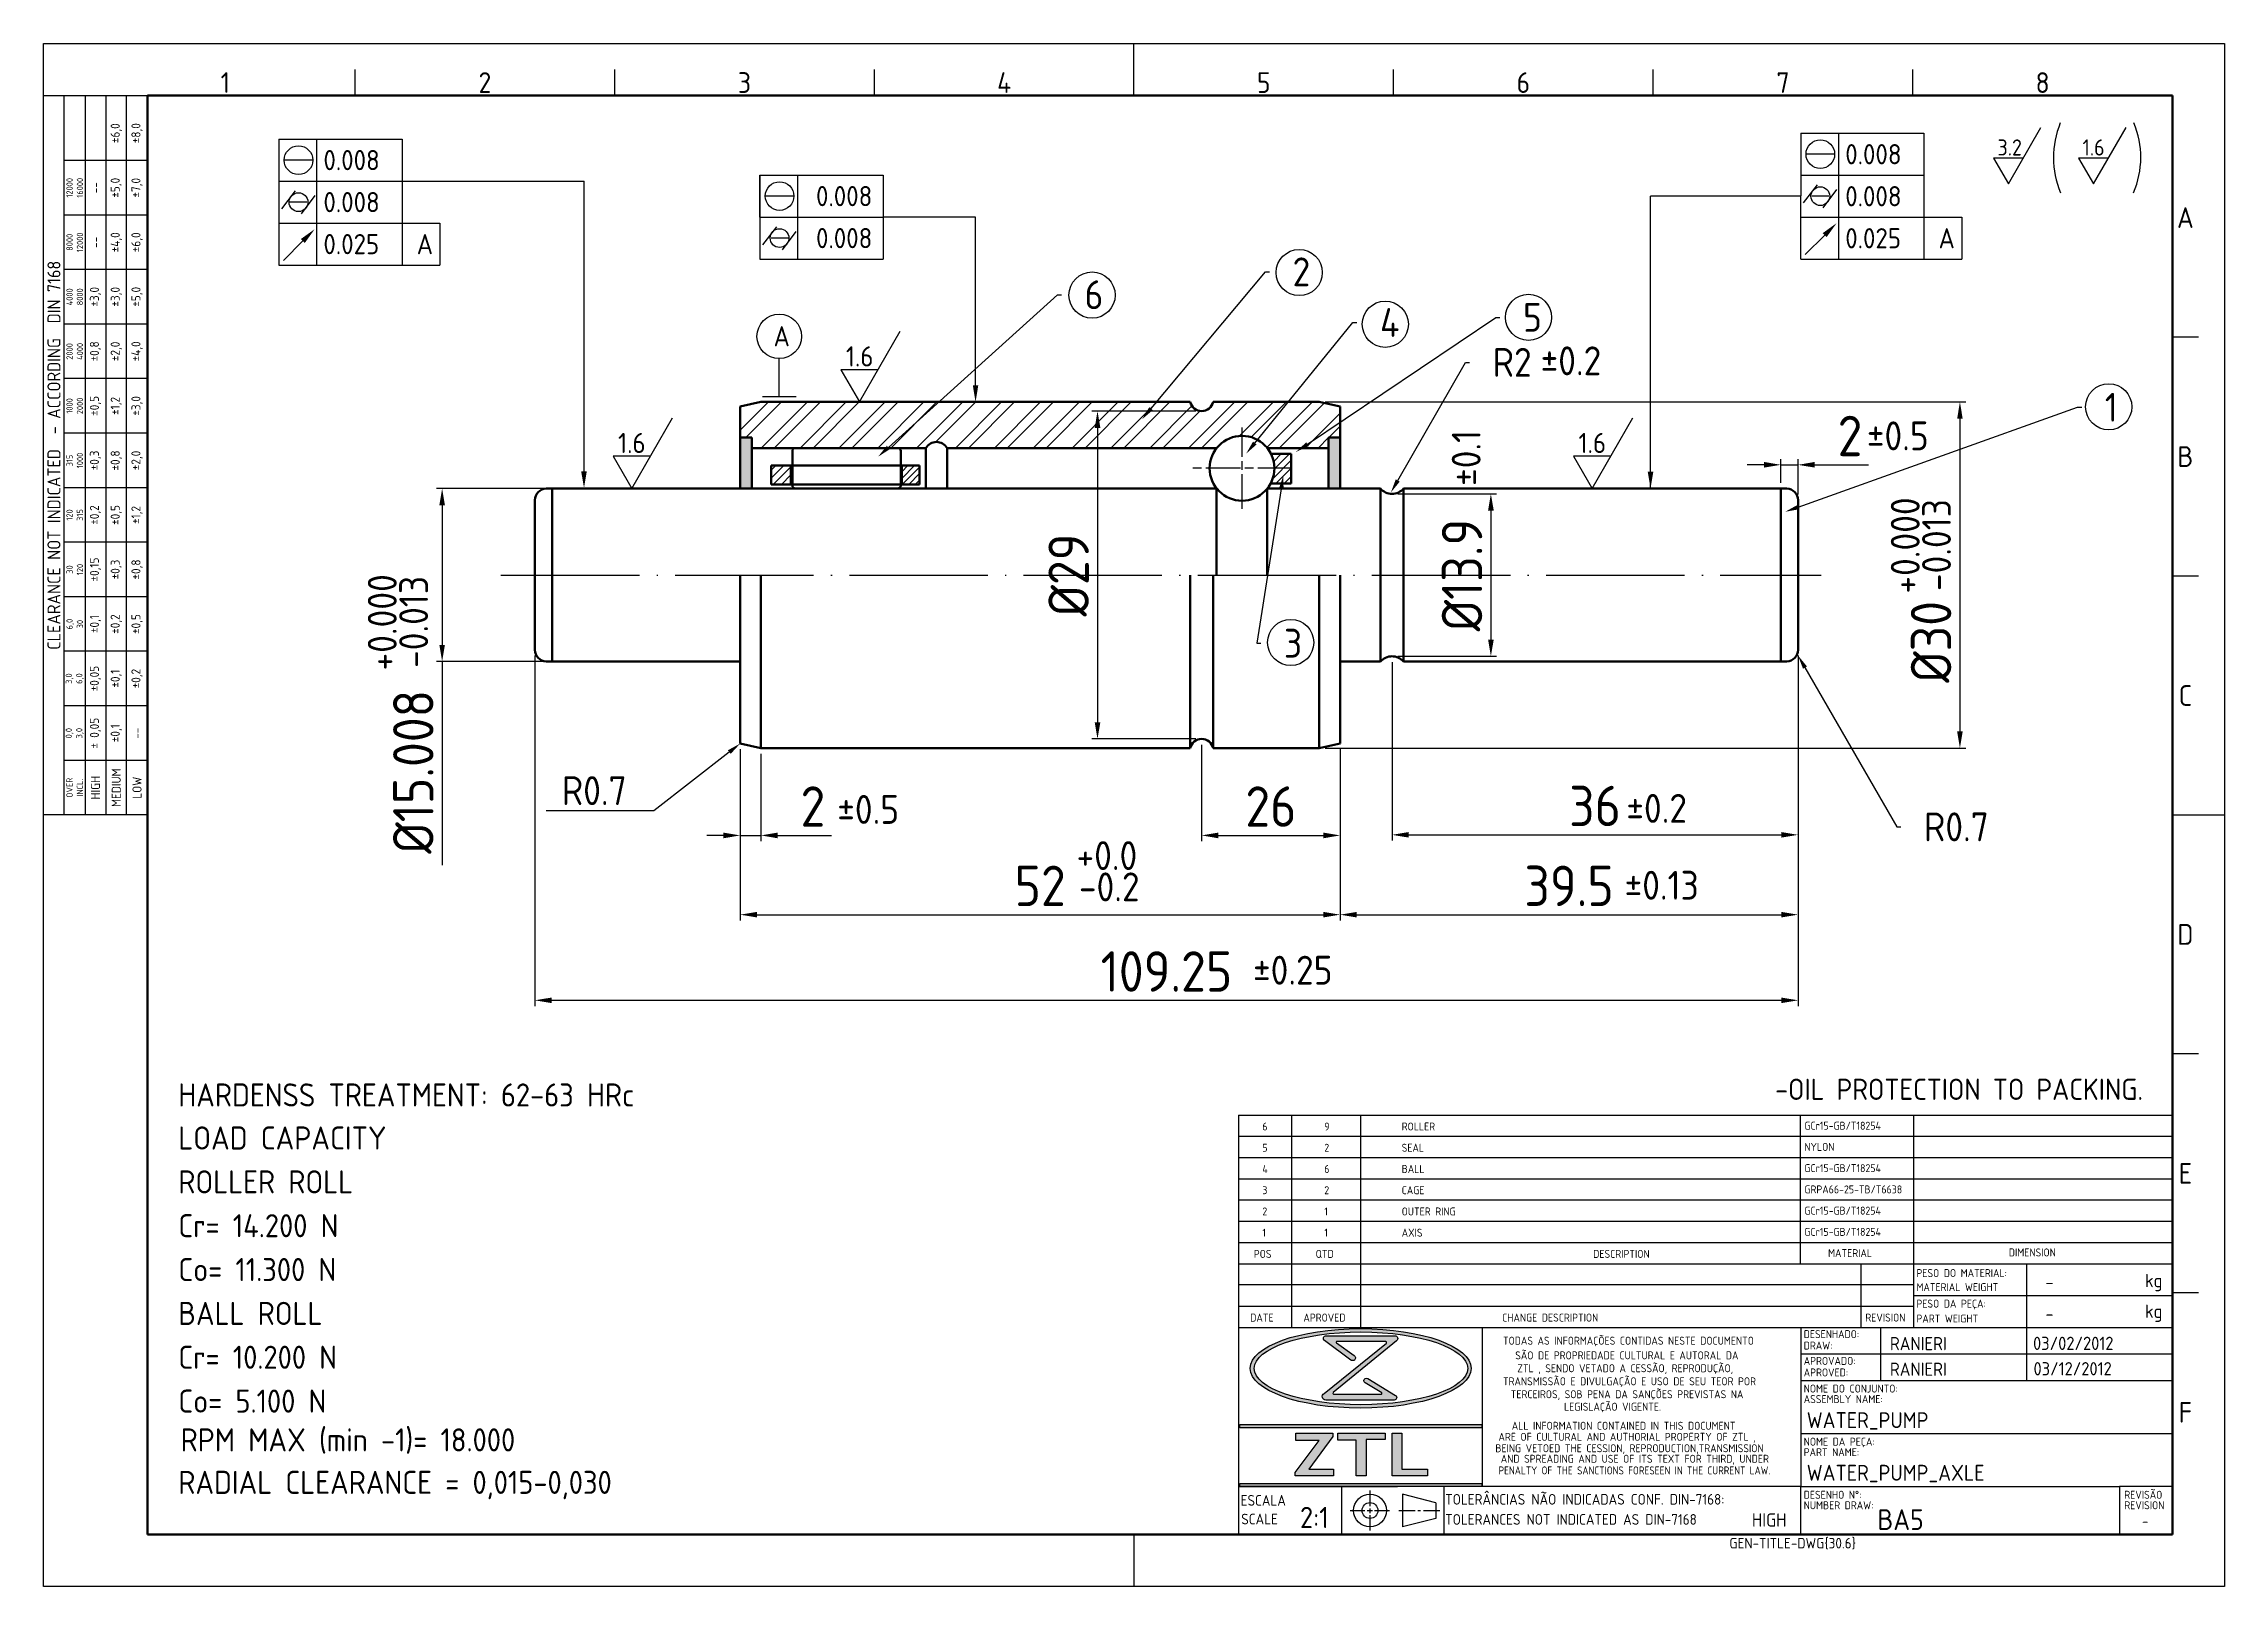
# Model space of a CAD drawing. Extents: x 8 to 197, y 6 to 139.
import ezdxf
from ezdxf import colors
from ezdxf.entities.mleader import LeaderData, LeaderLine
from ezdxf.enums import TextEntityAlignment as Align
from ezdxf.math import Vec2, Vec3

# ---------------------------------------------------------------- set-up
doc = ezdxf.new("R2010")
doc.units = 0
doc.header["$LTSCALE"] = 0.5
doc.linetypes.add('ACAD_ISO04W100', pattern=[30, 24, -3, 0, -3])
doc.linetypes.add('AM_ISO08W050x2', pattern=[9, 6, -0.75, 1.5, -0.75])
doc.layers.get('0').update_dxf_attribs({"linetype": 'CONTINUOUS'})
doc.layers.get('Defpoints').update_dxf_attribs({"linetype": 'CONTINUOUS'})
for name, color, linetype, lineweight in [('AM_0', 7, 'CONTINUOUS', 50), ('AM_5', 3, 'CONTINUOUS', 25), ('AM_6', 2, 'CONTINUOUS', 35), ('AM_7', 4, 'ACAD_ISO04W100', 25), ('AM_8', 1, 'CONTINUOUS', 25), ('AM_BOR', 7, 'CONTINUOUS', 50)]:
    doc.layers.add(name, color=color, linetype=linetype, lineweight=lineweight)
doc.styles.add('ACISOTS', font='isocp.shx', dxfattribs={"height": 1})
doc.styles.get("Standard").update_dxf_attribs({"font": 'ISOCP.SHX'})
doc.dimstyles.new('AM_ISO', dxfattribs={"dimtxt": 3.5, "dimasz": 2.5, "dimexe": 1, "dimexo": 1, "dimgap": 1.5, "dimtad": 1, "dimdsep": 46, "dimtxsty": 'Standard', "dimcen": 0, "dimclrd": 256, "dimclre": 256, "dimclrt": 2, "dimadec": 0, "dimazin": 2, "dimtp": 0.1, "dimtm": 0.1, "dimtfac": 0.71, "dimtdec": 3, "dimtmove": 0, "dimatfit": 3, "dimfxl": 1, "dimlwd": -1, "dimlwe": -1, "dimarcsym": 0})

msp = doc.modelspace()

# ---------------------------------------------------------------- texts
at = {"layer": 'AM_5', "attachment_point": 1}
for s, width, insert, char_height in [('0.008', 5.4883, (164.56, 130.61), 1.75), ('3.2', 5.4883, (177.76, 131.02), 1.4), ('1.6', 5.4883, (185.13, 131.02), 1.4), ('0.008', 5.4883, (32.64, 130.1), 1.75), (' 0.008', 7.167, (74.34, 126.98), 1.75), ('0.008', 5.4883, (164.56, 126.97), 1.75), ('0.008', 5.4883, (32.64, 126.46), 1.75), (' 0.008', 7.5355, (74.34, 123.34), 1.75), ('0.025', 5.4883, (164.56, 123.33), 1.75), ('A', 5.4883, (172.65, 123.33), 1.75), ('0.025', 5.4883, (32.64, 122.82), 1.75), ('A', 5.4883, (40.73, 122.82), 1.75), ('A', 5.4883, (71.66, 114.84), 1.75), ('1.6', 5.4883, (77.93, 113.09), 1.75), ('%%P0.2', 5.4883, (138.15, 113.08), 2.5), ('%%P0.5', 5.4883, (166.43, 106.58), 2.5), ('1.6', 5.4883, (58.18, 105.59), 1.75), ('1.6', 5.4883, (141.44, 105.59), 1.75), ('%%P0.5', 5.4883, (77.18, 74.21), 2.5), ('%%P0.2', 5.4883, (145.58, 74.3), 2.5), ('+0.0', 5.4883, (97.92, 70.21), 2.5), ('-0.2', 5.4883, (98.13, 67.5), 2.5), ('%%P0.13', 5.4883, (145.43, 67.64), 2.5), ('%%P0.25', 5.4883, (113.22, 60.28), 2.5)]:
    msp.add_mtext_dynamic_manual_height_columns(s, width=width, gutter_width=10, heights=[0], dxfattribs=dict(at, insert=insert, char_height=char_height))
at = {"layer": 'AM_5', "char_height": 2.5, "attachment_point": 1, "rotation": 90}
for s, insert in [('%%P0.1', (130.45, 100.99)), ('+0.000', (168.51, 91.66)), ('-0.013', (171.22, 91.88)), ('+0.000', (36.49, 85)), ('-0.013', (39.21, 85.22))]:
    msp.add_mtext_dynamic_manual_height_columns(s, width=5.4883, gutter_width=10, heights=[0], dxfattribs=dict(at, insert=insert))
at = {"layer": 'AM_6', "color": 1}
for s, p in [('HARDENSS TREATMENT: 62-63 HRc', (20.06, 47.22)), ('LOAD CAPACITY', (20.06, 43.49)), ('ROLLER ROLL', (20.06, 39.69)), ('Cr= 14.200 N', (20.06, 35.89)), ('Co= 11.300 N', (20.06, 32.09)), ('BALL ROLL', (20.06, 28.29)), ('Cr= 10.200 N ', (20.06, 24.49)), ('Co= 5.100 N', (20.06, 20.69)), ('RADIAL CLEARANCE = 0,015-0,030', (20.06, 13.65))]:
    msp.add_text(s, height=2, dxfattribs=at).set_placement(p)
at = {"layer": 'AM_8'}
msp.add_text('-OIL PROTECTION TO PACKING.', height=1.84, dxfattribs=at).set_placement((158.48, 47.79))
at = {"layer": 'AM_8', "color": 135}
for s, height, p in [('6', 0.69, (114.03, 45.14)), ('9', 0.69, (119.4, 45.14)), ('                    ROLLER', 0.69, (118.22, 45.14)), ('GCr15-GB/T18254', 0.69, (161.02, 45.21)), ('5', 0.69, (114.03, 43.3)), ('2', 0.69, (119.4, 43.3)), ('                    SEAL', 0.69, (118.22, 43.3)), ('NYLON', 0.69, (161.02, 43.37)), ('4', 0.69, (114.03, 41.46)), ('6', 0.69, (119.4, 41.46)), ('                    BALL', 0.69, (118.22, 41.46)), ('GCr15-GB/T18254', 0.69, (161.02, 41.53)), ('3', 0.69, (114.03, 39.62)), ('2', 0.69, (119.4, 39.62)), ('                    CAGE', 0.69, (118.22, 39.62)), ('GRPA66-25-TB/T6638', 0.69, (161.02, 39.69)), ('2', 0.69, (114.03, 37.78)), ('1', 0.69, (119.4, 37.78)), ('                    OUTER RING', 0.69, (118.22, 37.78)), ('GCr15-GB/T18254', 0.69, (161.02, 37.85)), ('1', 0.69, (114.03, 35.94)), ('1', 0.69, (119.4, 35.94)), ('                    AXIS', 0.69, (118.22, 35.94)), ('GCr15-GB/T18254', 0.69, (161.02, 36.01)), ('POS', 0.69, (113.29, 34.1)), ('QTD', 0.69, (118.65, 34.1)), ('                    DESCRIPTION', 0.69, (134.82, 34.1)), ('MATERIAL', 0.69, (163.07, 34.17)), ('DIMENSION', 0.69, (178.74, 34.23)), ('PESO DO MATERIAL:', 0.69, (170.73, 32.44)), ('kg', 1.15, (190.55, 31.56)), ('MATERIAL WEIGHT', 0.69, (170.73, 31.22)), ('PESO DA PEÇA:', 0.69, (170.73, 29.79)), ('DATE', 0.69, (112.98, 28.58)), ('APROVED', 0.69, (117.59, 28.58)), ('CHANGE DESCRIPTION', 0.69, (134.82, 28.58)), ('REVISION', 0.69, (166.3, 28.58)), ('PART WEIGHT', 0.69, (170.73, 28.5)), ('kg', 1.15, (190.55, 28.9)), ('TODAS AS INFORMAÇÕES CONTIDAS NESTE DOCUMENTO', 0.69, (134.89, 26.58)), ('DESENHADO:', 0.69, (160.96, 27.15)), ('DRAW:', 0.69, (160.96, 26.16)), ('SÃO DE PROPRIEDADE CULTURAL E AUTORAL DA', 0.69, (135.95, 25.31)), ('ZTL , SENDO VETADO A CESSÃO, REPRODUÇÃO,', 0.69, (136.13, 24.19)), ('APROVADO:', 0.69, (160.96, 24.83)), ('TRANSMISSÃO E DIVULGAÇÃO E USO DE SEU TEOR POR', 0.69, (134.89, 23.06)), ('TERCEIROS, SOB PENA DA SANÇÕES PREVISTAS NA', 0.69, (135.56, 21.94)), ('APROVED:', 0.69, (160.96, 23.83)), ('NOME DO CONJUNTO:', 0.69, (160.96, 22.43)), ('LEGISLAÇÃO VIGENTE.', 0.69, (140.18, 20.86)), ('ASSEMBLY NAME:', 0.69, (160.96, 21.52)), ('ARE OF CULTURAL AND AUTHORIAL PROPERTY OF ZTL ,', 0.69, (134.5, 18.25)), ('ALL INFORMATION CONTAINED IN THIS DOCUMENT', 0.69, (135.65, 19.21)), ('BEING VETOED THE CESSION, REPRODUCTION,TRANSMISSION', 0.69, (134.23, 17.26)), ('AND SPREADING AND USE OF ITS TEXT FOR THIRD, UNDER', 0.69, (134.7, 16.35)), ('NOME DA PEÇA:', 0.69, (160.96, 17.83)), ('PART NAME:', 0.69, (160.96, 16.92)), ('ESCALA', 0.92, (112.15, 12.63)), ('TOLERÂNCIAS NÃO INDICADAS CONF. DIN-7168:', 0.92, (129.88, 12.72)), ('DESENHO N%%d:', 0.69, (160.96, 13.23)), ('REVISÃO', 0.69, (188.75, 13.23)), ('SCALE', 0.92, (112.2, 11.01)), ('2:1', 1.84, (117.3, 10.69)), ('TOLERANCES NOT INDICATED AS DIN-7168', 0.92, (129.88, 10.98)), ('NUMBER DRAW:', 0.69, (160.96, 12.32)), ('REVISION', 0.69, (188.75, 12.32))]:
    msp.add_text(s, height=height, dxfattribs=at).set_placement(p)
at = {"layer": 'AM_8', "color": 1}
msp.add_text('RPM MAX (min -1)= 18.000', height=2, dxfattribs=at).set_placement((20.26, 17.33))
at = {"layer": 'AM_8', "color": 135, "width": 0.95}
msp.add_text('PENALTY OF THE SANCTIONS FORESEEN IN THE CURRENT LAW.', height=0.69, dxfattribs=at).set_placement((134.5, 15.34))
at = {"layer": 'AM_8', "color": 135}
for p in [(181.91, 32), (181.91, 29.26)]:
    msp.add_attdef('-', text='', height=1.15, dxfattribs=at).set_placement(p, align=Align.MIDDLE_LEFT)
for tag, p, height in [('RANIERI', (168.43, 26.1), 1.15), ('03/02/2012', (180.84, 26.12), 1.15), ('RANIERI', (168.43, 23.88), 1.15), ('03/12/2012', (180.88, 23.92), 1.15), ('WATER_PUMP', (161.22, 19.35), 1.38), ('WATER_PUMP_AXLE', (161.22, 14.79), 1.38), ('BA5', (167.35, 10.52), 1.8)]:
    msp.add_attdef(tag, p, '', height=height, dxfattribs=at)
for tag, height, p in [('HIGH', 1.15, (157.97, 11.39)), ('-', 0.9, (190.56, 11.28))]:
    msp.add_attdef(tag, text='', height=height, dxfattribs=at).set_placement(p, align=Align.MIDDLE_CENTER)
at = {"layer": 'AM_8', "color": 135, "style": 'ACISOTS'}
msp.add_attdef('GEN-TITLE-DWG{30.6}', (154.52, 8.92), '', height=0.92, dxfattribs=at)

# ---------------------------------------------------------------- blocks, each defined once
blk = doc.blocks.new('A3 ZTL')
for p, q in [((19.57, 280.82), (19.57, 9.78)), ((401.17, 280.82), (19.57, 280.82)), ((401.17, 9.78), (401.17, 280.82)), ((19.57, 9.78), (401.17, 9.78))]:
    blk.add_line(p, q)
at = {"layer": 'AM_BOR', "color": 135, "lineweight": 25}
for p, q in [((0, 0), (0, 290.61)), ((0, 290.61), (410.96, 290.61)), ((205.48, 280.82), (205.48, 290.61)), ((410.96, 290.61), (410.96, 0)), ((58.71, 280.82), (58.71, 285.71)), ((107.63, 280.82), (107.63, 285.71)), ((156.56, 280.82), (156.56, 285.71)), ((254.4, 280.82), (254.4, 285.71)), ((303.33, 280.82), (303.33, 285.71)), ((352.25, 280.82), (352.25, 285.71)), ((3.91, 145.3), (3.91, 280.82)), ((7.83, 280.82), (7.83, 145.3)), ((11.74, 280.82), (11.74, 145.3)), ((15.66, 145.3), (15.66, 280.82)), ((19.57, 268.59), (3.91, 268.59)), ((19.57, 258.32), (3.91, 258.32)), ((19.57, 248.04), (3.91, 248.04)), ((19.57, 237.77), (3.91, 237.77)), ((406.07, 235.32), (401.17, 235.32)), ((19.57, 227.5), (3.91, 227.5)), ((19.57, 217.22), (3.91, 217.22)), ((19.57, 206.95), (3.91, 206.95)), ((19.57, 196.67), (3.91, 196.67)), ((406.07, 190.31), (401.17, 190.31)), ((19.57, 186.4), (3.91, 186.4)), ((19.57, 176.13), (3.91, 176.13)), ((19.57, 165.85), (3.91, 165.85)), ((19.57, 155.58), (3.91, 155.58)), ((401.17, 145.3), (410.96, 145.3)), ((406.07, 100.29), (401.17, 100.29)), ((406.07, 55.28), (401.17, 55.28)), ((205.48, 9.78), (205.48, 0)), ((410.96, 0), (0, 0))]:
    blk.add_line(p, q, dxfattribs=at)
blk.add_lwpolyline([(19.57, 145.3), (0, 145.3), (0, 280.82), (19.57, 280.82)], close=True, dxfattribs=at)
at = {"layer": 'AM_BOR', "color": 135, "lineweight": 25, "style": 'ACISOTS'}
for s, p in [('1', (34.25, 283.27)), ('2', (83.17, 283.27)), ('3', (132.09, 283.27)), ('4', (181.02, 283.27)), ('5', (229.94, 283.27)), ('6', (278.86, 283.27)), ('7', (327.79, 283.27)), ('8', (376.71, 283.27)), ('A', (403.62, 257.83)), ('B', (403.62, 212.82)), ('C', (403.62, 167.81)), ('D', (403.62, 122.8)), ('E', (403.62, 77.79)), ('F', (403.62, 32.78))]:
    blk.add_text(s, height=3.91, dxfattribs=at).set_placement(p, align=Align.MIDDLE)
at = {"layer": 'AM_BOR', "color": 135, "lineweight": 25, "attachment_point": 5, "rotation": 90}
for s, insert, char_height, width in [('±6,0', (13.7, 273.73), 1.712, 10.274), ('±8,0', (17.61, 273.73), 1.712, 10.274), ('12000\\P16000', (5.87, 263.45), 1.174, 10.274), ('--', (9.78, 263.45), 1.712, 10.274), ('±5,0', (13.7, 263.45), 1.712, 10.274), ('±7,0', (17.61, 263.45), 1.712, 10.274), ('8000\\P12000', (5.87, 253.18), 1.174, 10.274), ('±4,0', (13.7, 253.18), 1.712, 10.274), ('±6,0', (17.61, 253.18), 1.712, 10.274), ('--', (9.78, 253.18), 1.712, 10.274), ('{\\Fisocp.shx|c0;CLEARANCE NOT INDICATED  - ACCORDING  DIN 7168}', (1.96, 213.06), 2.4462, 135.5186), ('4000\\P8000', (5.87, 242.91), 1.174, 10.274), ('±3,0', (9.78, 242.91), 1.712, 10.274), ('±3,0', (13.7, 242.91), 1.712, 10.274), ('±5,0', (17.61, 242.91), 1.712, 10.274), ('±0,8', (9.78, 232.63), 1.712, 10.274), ('±2,0', (13.7, 232.63), 1.712, 10.274), ('±4,0', (17.61, 232.63), 1.712, 10.274), ('2000\\P4000', (5.87, 232.63), 1.174, 10.274), ('1000\\P2000', (5.87, 222.36), 1.174, 10.274), ('±0,5', (9.78, 222.36), 1.712, 10.274), ('±1,2', (13.7, 222.36), 1.712, 10.274), ('±3,0', (17.61, 222.36), 1.712, 10.274), ('±0,3', (9.78, 212.08), 1.712, 10.274), ('±0,8', (13.7, 212.08), 1.712, 10.274), ('±2,0', (17.61, 212.08), 1.712, 10.274), ('315\\P1000', (5.87, 212.08), 1.174, 10.274), ('120\\P315', (5.87, 201.81), 1.174, 10.274), ('±0,2', (9.78, 201.81), 1.712, 10.274), ('±0,5', (13.7, 201.81), 1.712, 10.274), ('±1,2', (17.61, 201.81), 1.712, 10.274), ('±0,15', (9.78, 191.54), 1.712, 10.274), ('±0,3', (13.7, 191.54), 1.712, 10.274), ('±0,8', (17.61, 191.54), 1.712, 10.274), ('30\\P120', (5.87, 191.54), 1.174, 10.274), ('6,0\\P30', (5.87, 181.26), 1.174, 10.274), ('±0,1', (9.78, 181.26), 1.712, 10.274), ('±0,2', (13.7, 181.26), 1.712, 10.274), ('±0,5', (17.61, 181.26), 1.712, 10.274), ('±0,05', (9.78, 170.99), 1.712, 10.274), ('±0,2', (17.61, 170.99), 1.712, 10.274), ('3,0\\P6,0', (5.87, 170.99), 1.174, 10.274), ('±0,1', (13.7, 170.99), 1.712, 10.274), ('0,0\\P3,0', (5.87, 160.71), 1.174, 10.274), ('± 0,05', (9.78, 160.71), 1.712, 10.274), ('\\pt4.69206;±0,1', (13.7, 160.71), 1.7123, 10.274), ('--', (17.61, 160.71), 1.712, 10.274), ('{\\Fisocp.shx|c0;OVER\\PINCL.}', (5.87, 150.44), 1.1742, 10.274), ('HIGH', (9.78, 150.44), 1.712, 10.274), ('MEDIUM', (13.7, 150.44), 1.712, 10.274), ('LOW', (17.61, 150.44), 1.712, 10.274)]:
    blk.add_mtext(s, dxfattribs=dict(at, insert=insert, char_height=char_height, width=width))
blk = doc.blocks.new('*D56')
at = {"layer": 'AM_5', "transparency": 16777216}
for p, q in [((51.97, 100.77), (42.43, 100.77)), ((42.93, 99.32), (42.93, 87.22)), ((51.97, 85.77), (42.43, 85.77)), ((42.93, 85.77), (42.93, 68.12))]:
    blk.add_line(p, q, dxfattribs=at)
at = {"layer": 'AM_5', "lineweight": 25, "transparency": 16777216}
for points in [[(42.69, 99.32), (43.17, 99.32), (42.93, 100.77)], [(42.69, 87.22), (43.17, 87.22), (42.93, 85.77)]]:
    blk.add_solid(points, dxfattribs=at)
at = {"layer": 'Defpoints', "color": 0, "lineweight": 25, "transparency": 16777216}
for p in [(52.47, 100.77), (42.93, 85.77), (52.47, 85.77)]:
    blk.add_point(p, dxfattribs=at)
at = {"layer": 'AM_5', "lineweight": 25, "transparency": 16777216, "insert": (40.43, 76.22), "char_height": 3.5, "attachment_point": 5, "rotation": 90}
blk.add_mtext('%%C15.008', dxfattribs=at)
blk = doc.blocks.new('*D57')
at = {"layer": 'AM_5', "transparency": 16777216}
for p, q in [((119.47, 108.27), (175, 108.27)), ((174.5, 106.82), (174.5, 79.72)), ((119.47, 78.27), (175, 78.27))]:
    blk.add_line(p, q, dxfattribs=at)
at = {"layer": 'AM_5', "lineweight": 25, "transparency": 16777216}
for points in [[(174.26, 106.82), (174.74, 106.82), (174.5, 108.27)], [(174.26, 79.72), (174.74, 79.72), (174.5, 78.27)]]:
    blk.add_solid(points, dxfattribs=at)
at = {"layer": 'Defpoints', "color": 0, "lineweight": 25, "transparency": 16777216}
for p in [(118.97, 108.27), (118.97, 78.27), (174.5, 78.27)]:
    blk.add_point(p, dxfattribs=at)
at = {"layer": 'AM_5', "lineweight": 25, "transparency": 16777216, "insert": (172, 87.48), "char_height": 3.5, "attachment_point": 5, "rotation": 90}
blk.add_mtext('%%C30', dxfattribs=at)
blk = doc.blocks.new('*D58')
at = {"layer": 'AM_5', "transparency": 16777216}
for p, q in [((68.77, 78.17), (68.77, 70.21)), ((70.57, 77.77), (70.57, 70.21)), ((67.32, 70.71), (65.87, 70.71)), ((68.77, 70.71), (70.57, 70.71)), ((72.02, 70.71), (76.67, 70.71))]:
    blk.add_line(p, q, dxfattribs=at)
at = {"layer": 'AM_5', "lineweight": 25, "transparency": 16777216}
for points in [[(67.32, 70.95), (67.32, 70.46), (68.77, 70.71)], [(72.02, 70.95), (72.02, 70.46), (70.57, 70.71)]]:
    blk.add_solid(points, dxfattribs=at)
at = {"layer": 'Defpoints', "color": 0, "lineweight": 25, "transparency": 16777216}
for p in [(68.77, 78.67), (70.57, 78.27), (70.57, 70.71)]:
    blk.add_point(p, dxfattribs=at)
at = {"layer": 'AM_5', "lineweight": 25, "transparency": 16777216, "insert": (75.07, 73.21), "char_height": 3.5, "attachment_point": 5}
blk.add_mtext('2', dxfattribs=at)
blk = doc.blocks.new('*D59')
at = {"layer": 'AM_5', "transparency": 16777216}
for p, q in [((68.77, 78.17), (68.77, 63.34)), ((120.77, 78.17), (120.77, 63.34)), ((70.22, 63.84), (119.32, 63.84))]:
    blk.add_line(p, q, dxfattribs=at)
at = {"layer": 'AM_5', "lineweight": 25, "transparency": 16777216}
for points in [[(70.22, 64.08), (70.22, 63.6), (68.77, 63.84)], [(119.32, 64.08), (119.32, 63.6), (120.77, 63.84)]]:
    blk.add_solid(points, dxfattribs=at)
at = {"layer": 'Defpoints', "color": 0, "lineweight": 25, "transparency": 16777216}
for p in [(68.77, 78.67), (120.77, 78.67), (120.77, 63.84)]:
    blk.add_point(p, dxfattribs=at)
at = {"layer": 'AM_5', "lineweight": 25, "transparency": 16777216, "insert": (94.77, 66.34), "char_height": 3.5, "attachment_point": 5}
blk.add_mtext('52', dxfattribs=at)
blk = doc.blocks.new('*D60')
at = {"layer": 'AM_5', "transparency": 16777216}
for p, q in [((108.77, 78.57), (108.77, 70.21)), ((120.77, 78.17), (120.77, 70.21)), ((110.22, 70.71), (119.32, 70.71))]:
    blk.add_line(p, q, dxfattribs=at)
at = {"layer": 'AM_5', "lineweight": 25, "transparency": 16777216}
for points in [[(110.22, 70.95), (110.22, 70.46), (108.77, 70.71)], [(119.32, 70.95), (119.32, 70.46), (120.77, 70.71)]]:
    blk.add_solid(points, dxfattribs=at)
at = {"layer": 'Defpoints', "color": 0, "lineweight": 25, "transparency": 16777216}
for p in [(108.77, 79.07), (120.77, 78.67), (120.77, 70.71)]:
    blk.add_point(p, dxfattribs=at)
at = {"layer": 'AM_5', "lineweight": 25, "transparency": 16777216, "insert": (114.77, 73.21), "char_height": 3.5, "attachment_point": 5}
blk.add_mtext('26', dxfattribs=at)
blk = doc.blocks.new('*D61')
at = {"layer": 'AM_5', "transparency": 16777216}
for p, q in [((125.27, 85.73), (125.27, 70.26)), ((160.47, 86.29), (160.47, 70.26)), ((126.72, 70.76), (159.02, 70.76))]:
    blk.add_line(p, q, dxfattribs=at)
at = {"layer": 'AM_5', "lineweight": 25, "transparency": 16777216}
for points in [[(126.72, 71), (126.72, 70.52), (125.27, 70.76)], [(159.02, 71), (159.02, 70.52), (160.47, 70.76)]]:
    blk.add_solid(points, dxfattribs=at)
at = {"layer": 'Defpoints', "color": 0, "lineweight": 25, "transparency": 16777216}
for p in [(125.27, 86.23), (160.47, 86.79), (160.47, 70.76)]:
    blk.add_point(p, dxfattribs=at)
at = {"layer": 'AM_5', "lineweight": 25, "transparency": 16777216, "insert": (142.87, 73.26), "char_height": 3.5, "attachment_point": 5}
blk.add_mtext('36', dxfattribs=at)
blk = doc.blocks.new('*D62')
at = {"layer": 'AM_5', "transparency": 16777216}
for p, q in [((50.97, 86.29), (50.97, 55.92)), ((160.47, 86.29), (160.47, 55.92)), ((52.42, 56.42), (159.02, 56.42))]:
    blk.add_line(p, q, dxfattribs=at)
at = {"layer": 'AM_5', "lineweight": 25, "transparency": 16777216}
for points in [[(52.42, 56.66), (52.42, 56.18), (50.97, 56.42)], [(159.02, 56.66), (159.02, 56.18), (160.47, 56.42)]]:
    blk.add_solid(points, dxfattribs=at)
at = {"layer": 'Defpoints', "color": 0, "lineweight": 25, "transparency": 16777216}
for p in [(50.97, 86.79), (160.47, 86.79), (160.47, 56.42)]:
    blk.add_point(p, dxfattribs=at)
at = {"layer": 'AM_5', "lineweight": 25, "transparency": 16777216, "insert": (105.72, 58.92), "char_height": 3.5, "attachment_point": 5}
blk.add_mtext('109.25', dxfattribs=at)
blk = doc.blocks.new('*D63')
at = {"layer": 'AM_5', "transparency": 16777216}
for p, q in [((125.77, 100.31), (134.34, 100.31)), ((133.84, 98.86), (133.84, 87.68)), ((125.77, 86.23), (134.34, 86.23))]:
    blk.add_line(p, q, dxfattribs=at)
at = {"layer": 'AM_5', "lineweight": 25, "transparency": 16777216}
for points in [[(133.6, 98.86), (134.09, 98.86), (133.84, 100.31)], [(133.6, 87.68), (134.09, 87.68), (133.84, 86.23)]]:
    blk.add_solid(points, dxfattribs=at)
at = {"layer": 'Defpoints', "color": 0, "lineweight": 25, "transparency": 16777216}
for p in [(125.27, 100.31), (125.27, 86.23), (133.84, 86.23)]:
    blk.add_point(p, dxfattribs=at)
at = {"layer": 'AM_5', "lineweight": 25, "transparency": 16777216, "insert": (131.34, 93.27), "char_height": 3.5, "attachment_point": 5, "rotation": 90}
blk.add_mtext('%%C13.9', dxfattribs=at)
blk = doc.blocks.new('*D64')
at = {"layer": 'AM_5', "transparency": 16777216}
for p, q in [((108.27, 107.47), (99.24, 107.47)), ((99.74, 106.02), (99.74, 80.52)), ((108.27, 79.07), (99.24, 79.07))]:
    blk.add_line(p, q, dxfattribs=at)
at = {"layer": 'AM_5', "lineweight": 25, "transparency": 16777216}
for points in [[(99.5, 106.02), (99.99, 106.02), (99.74, 107.47)], [(99.5, 80.52), (99.99, 80.52), (99.74, 79.07)]]:
    blk.add_solid(points, dxfattribs=at)
at = {"layer": 'Defpoints', "color": 0, "lineweight": 25, "transparency": 16777216}
for p in [(108.77, 107.47), (99.74, 79.07), (108.77, 79.07)]:
    blk.add_point(p, dxfattribs=at)
at = {"layer": 'AM_5', "lineweight": 25, "transparency": 16777216, "insert": (97.24, 93.27), "char_height": 3.5, "attachment_point": 5, "rotation": 90}
blk.add_mtext('%%C29', dxfattribs=at)
blk = doc.blocks.new('*D65')
at = {"layer": 'AM_5', "transparency": 16777216}
for p, q in [((157.52, 102.82), (156.07, 102.82)), ((158.97, 101.27), (158.97, 103.32)), ((158.97, 102.82), (160.47, 102.82)), ((160.47, 100.26), (160.47, 103.32)), ((161.92, 102.82), (166.57, 102.82))]:
    blk.add_line(p, q, dxfattribs=at)
at = {"layer": 'AM_5', "lineweight": 25, "transparency": 16777216}
for points in [[(157.52, 103.07), (157.52, 102.58), (158.97, 102.82)], [(161.92, 103.07), (161.92, 102.58), (160.47, 102.82)]]:
    blk.add_solid(points, dxfattribs=at)
at = {"layer": 'Defpoints', "color": 0, "lineweight": 25, "transparency": 16777216}
for p in [(160.47, 102.82), (158.97, 100.77), (160.47, 99.76)]:
    blk.add_point(p, dxfattribs=at)
at = {"layer": 'AM_5', "lineweight": 25, "transparency": 16777216, "insert": (164.97, 105.32), "char_height": 3.5, "attachment_point": 5}
blk.add_mtext('2', dxfattribs=at)
blk = doc.blocks.new('*D66')
at = {"layer": 'AM_5', "transparency": 16777216}
for p, q in [((160.47, 69.76), (160.47, 63.34)), ((122.22, 63.84), (159.02, 63.84))]:
    blk.add_line(p, q, dxfattribs=at)
at = {"layer": 'AM_5', "lineweight": 25, "transparency": 16777216}
for points in [[(122.22, 64.08), (122.22, 63.6), (120.77, 63.84)], [(159.02, 64.08), (159.02, 63.6), (160.47, 63.84)]]:
    blk.add_solid(points, dxfattribs=at)
at = {"layer": 'Defpoints', "color": 0, "lineweight": 25, "transparency": 16777216}
for p in [(160.47, 70.26), (120.77, 63.84), (160.47, 63.84)]:
    blk.add_point(p, dxfattribs=at)
at = {"layer": 'AM_5', "lineweight": 25, "transparency": 16777216, "insert": (140.62, 66.34), "char_height": 3.5, "attachment_point": 5}
blk.add_mtext('39.5', dxfattribs=at)

# ---------------------------------------------------------------- dimensions: what is measured, and where the dimension line sits
at = {"layer": 'AM_5', "lineweight": 25}
dim = msp.add_linear_dim(base=(174.5, 78.27), p1=(118.97, 108.27), p2=(118.97, 78.27), angle=90, text='%%C30', dimstyle='AM_ISO', override={"dimscale": 0.5, "dimtxt": 7, "dimasz": 2.9, "dimdec": 0, "dimlfac": 0.4, "dimclrt": 256, "dimadec": 2, "dimtp": 0, "dimtm": 0.3, "dimtdec": 0}, dxfattribs=at)
dim.commit()
dim.dimension.update_dxf_attribs({"geometry": '*D57', "text_midpoint": (174.5, 87.48), "dimtype": 160})
for base, p1, p2, text, picture, middle in [((99.74, 79.07), (108.77, 107.47), (108.77, 79.07), '%%C29', '*D64', (97.24, 93.27)), ((42.93, 85.77), (52.47, 100.77), (52.47, 85.77), '%%C15.008', '*D56', (40.43, 76.22)), ((133.84, 86.23), (125.27, 100.31), (125.27, 86.23), '%%C13.9', '*D63', (131.34, 93.27))]:
    dim = msp.add_linear_dim(base=base, p1=p1, p2=p2, angle=90, text=text, dimstyle='AM_ISO', override={"dimscale": 0.5, "dimtxt": 7, "dimasz": 2.9, "dimdec": 0, "dimlfac": 0.4, "dimclrt": 256, "dimadec": 2, "dimtp": 0, "dimtm": 0.3, "dimtdec": 0}, dxfattribs=at)
    dim.commit()
    dim.dimension.update_dxf_attribs({"geometry": picture, "text_midpoint": middle})
for base, p1, p2, text, picture, middle in [((160.47, 102.82), (158.97, 100.77), (160.47, 99.76), '2', '*D65', (164.97, 105.32)), ((160.47, 56.42), (50.97, 86.79), (160.47, 86.79), '109.25', '*D62', (105.72, 58.92)), ((160.47, 70.76), (125.27, 86.23), (160.47, 86.79), '36', '*D61', (142.87, 73.26)), ((70.57, 70.71), (68.77, 78.67), (70.57, 78.27), '2', '*D58', (75.07, 73.21)), ((120.77, 63.84), (68.77, 78.67), (120.77, 78.67), '52', '*D59', (94.77, 66.34)), ((120.77, 70.71), (108.77, 79.07), (120.77, 78.67), '26', '*D60', (114.77, 73.21)), ((160.47, 63.84), (120.77, 63.84), (160.47, 70.26), '39.5', '*D66', (140.62, 66.34))]:
    dim = msp.add_linear_dim(base=base, p1=p1, p2=p2, text=text, dimstyle='AM_ISO', override={"dimscale": 0.5, "dimtxt": 7, "dimasz": 2.9, "dimdec": 0, "dimlfac": 0.4, "dimclrt": 256, "dimadec": 2, "dimtp": 0, "dimtm": 0.3, "dimtdec": 0}, dxfattribs=at)
    dim.commit()
    dim.dimension.update_dxf_attribs({"geometry": picture, "text_midpoint": middle})

# ---------------------------------------------------------------- hatches: boundary and pattern name
at = {"layer": 'AM_5', "lineweight": 25}
h = msp.add_hatch(dxfattribs=at)
h.set_pattern_fill('ANSI32', color=1, scale=0.25)
h.paths.add_polyline_path([(116.28, 108.27), (109.77, 108.27, -0.8), (107.77, 108.27), (85.98, 108.27), (81.55, 104.27), (84.86, 104.27, -0.568454), (86.7, 104.27), (110.07, 104.27, -0.363883), (113.61, 104.99)])
h.paths.add_polyline_path([(85.98, 108.27), (70.57, 108.27), (68.77, 107.87), (68.77, 105.19), (69.77, 105.19), (69.77, 104.27), (81.55, 104.27)])
h.paths.add_polyline_path([(120.77, 107.87), (118.97, 108.27), (116.28, 108.27), (113.61, 104.99, -0.100457), (114.46, 104.27), (119.77, 104.27), (119.77, 105.19), (120.77, 105.19)])
at = {"layer": 'AM_8'}
for color, points in [(256, [(68.77, 105.19), (68.77, 100.77), (69.77, 100.77), (69.77, 105.19)]), (256, [(119.77, 105.19), (119.77, 100.77), (120.77, 100.77), (120.77, 105.19)]), (135, [(112.09, 19.38), (133.07, 19.38), (133.07, 19.66), (112.09, 19.66)]), (135, [(116.89, 15.5), (116.89, 15.22), (120.2, 15.22), (120.2, 15.8), (118.06, 15.8), (120.14, 18.62), (120.14, 18.9), (116.92, 18.9), (116.92, 18.29), (118.96, 18.29)]), (135, [(120.57, 18.32), (122.16, 18.32), (122.16, 15.22), (123.03, 15.22), (123.03, 18.35), (124.67, 18.35), (124.67, 18.9), (120.57, 18.9)]), (135, [(128.35, 15.21), (128.35, 15.8), (126.13, 15.8), (126.13, 18.9), (125.27, 18.9), (125.27, 15.21)]), (135, [(133.07, 14.56), (112.09, 14.56), (112.09, 14.28), (133.07, 14.28)])]:
    msp.add_hatch(color=color, dxfattribs=at).paths.add_polyline_path(points)
h = msp.add_hatch(dxfattribs=at)
h.set_pattern_fill('_U', color=256, scale=0.5, angle=45, style=0, pattern_type=0)
h.set_pattern_definition([(45, (6.57625, -0.00015), (-0.3535534, 0.3535534), [])])
h.paths.add_polyline_path([(71.46, 102.75), (71.46, 101.12), (73.17, 101.12), (73.17, 102.75)])
h = msp.add_hatch(dxfattribs=at)
h.set_pattern_fill('_U', color=256, scale=0.4, angle=45, style=0, pattern_type=0)
h.set_pattern_definition([(45, (6.57625, -0.00015), (-0.2828427, 0.2828427), [])])
h.paths.add_polyline_path([(82.77, 102.75), (82.77, 101.12), (84.31, 101.12), (84.31, 102.75)])
h = msp.add_hatch(dxfattribs=at)
h.set_pattern_fill('_U', color=256, scale=0.5, angle=45, style=0, pattern_type=0)
h.set_pattern_definition([(45, (19.67625, -0.00015), (-0.3535534, 0.3535534), [])])
edge = h.paths.add_edge_path()
edge.add_line((116.54, 101.19), (116.54, 103.77))
edge.add_line((116.54, 103.77), (114.78, 103.77))
edge.add_arc((112.27, 102.52), 2.81, -28.2995, 26.3524, ccw=False)
edge.add_line((114.74, 101.19), (116.54, 101.19))
h = msp.add_hatch(color=135, dxfattribs=at)
edge = h.paths.add_edge_path()
edge.add_ellipse((122.55, 24.53), major_axis=(9.58, 0), ratio=0.359907, start_angle=191.4592, end_angle=452.8175)
edge.add_ellipse((122.55, 24.53), major_axis=(9.58, 0), ratio=0.359907, start_angle=92.8175, end_angle=191.4592)
edge = h.paths.add_edge_path(flags=16)
edge.add_ellipse((122.58, 24.53), major_axis=(9.25, 0), ratio=0.340664, start_angle=93.067, end_angle=371.4592)
edge.add_ellipse((122.58, 24.53), major_axis=(9.25, 0), ratio=0.340664, start_angle=11.4592, end_angle=93.067)
h = msp.add_hatch(color=135, dxfattribs=at)
edge = h.paths.add_edge_path()
edge.add_line((124.78, 26.72), (119.39, 22.35))
edge.add_arc((119.53, 22.08), 0.305, 118.1409, 270)
edge.add_line((119.53, 21.78), (125.46, 21.78))
edge.add_arc((125.45, 22), 0.225, 271.9685, 418.9108)
edge.add_line((125.57, 22.19), (123.17, 23.64))
edge.add_arc((123.06, 23.45), 0.218, 58.6682, 238.8052)
edge.add_line((122.94, 23.27), (124.38, 22.4))
edge.add_arc((124.35, 22.35), 0.0552, -90, 54.6545, ccw=False)
edge.add_line((124.35, 22.3), (120.21, 22.3))
edge.add_arc((120.23, 22.37), 0.0767, 129.2364, 260.8226, ccw=False)
edge.add_line((120.18, 22.43), (125.67, 26.92))
edge.add_arc((125.52, 27.11), 0.243, 306.0702, 450)
edge.add_line((125.52, 27.36), (119.57, 27.36))
edge.add_arc((119.56, 27.12), 0.236, 87.7272, 233.7471)
edge.add_line((119.42, 26.93), (121.71, 25.25))
edge.add_arc((121.86, 25.45), 0.242, 232.4714, 414.7334)
edge.add_line((122, 25.64), (120.46, 26.73))
edge.add_arc((120.49, 26.79), 0.0662, 90, 242.5235, ccw=False)
edge.add_line((120.49, 26.86), (124.74, 26.86))
edge.add_arc((124.73, 26.78), 0.0809, -50.9964, 80.7655, ccw=False)

# ---------------------------------------------------------------- linework, layer by layer
at = {"layer": 'AM_0'}
for p, q in [((70.57, 108.27), (68.77, 107.87)), ((68.77, 100.77), (68.77, 107.87)), ((70.57, 108.27), (107.77, 108.27)), ((109.77, 108.27), (118.97, 108.27)), ((118.97, 108.27), (120.77, 107.87)), ((120.77, 107.87), (120.77, 100.77)), ((68.77, 105.19), (69.77, 105.19)), ((69.77, 105.19), (69.77, 100.77)), ((69.77, 104.27), (84.86, 104.27)), ((84.86, 104.27), (84.86, 100.77)), ((86.7, 104.27), (110.07, 104.27)), ((86.7, 104.27), (86.7, 100.77)), ((114.46, 104.27), (119.77, 104.27)), ((120.77, 105.19), (119.77, 105.19)), ((119.77, 105.19), (119.77, 100.77)), ((73.17, 102.75), (71.46, 102.75)), ((71.46, 102.75), (71.46, 101.12)), ((82.77, 102.75), (73.17, 102.75)), ((73.17, 101.12), (73.17, 102.75)), ((84.31, 102.75), (82.77, 102.75)), ((82.77, 102.75), (82.77, 101.12)), ((84.31, 101.12), (84.31, 102.75)), ((114.78, 103.77), (116.54, 103.77)), ((116.54, 103.77), (116.54, 101.19)), ((52.47, 100.77), (51.94, 100.76)), ((52.47, 100.77), (51.94, 100.76)), ((52.47, 100.77), (110.07, 100.77)), ((52.47, 100.77), (52.47, 85.77)), ((71.46, 101.12), (73.17, 101.12)), ((73.17, 101.12), (82.77, 101.12)), ((82.77, 101.12), (84.31, 101.12)), ((110.07, 100.77), (110.07, 93.27)), ((114.46, 100.77), (124.27, 100.77)), ((114.46, 100.77), (114.46, 93.27)), ((116.54, 101.19), (114.74, 101.19)), ((124.27, 100.77), (124.27, 85.77)), ((126.27, 100.77), (158.97, 100.77)), ((126.27, 85.77), (126.27, 100.77)), ((158.97, 100.77), (159.49, 100.76)), ((158.97, 100.77), (158.97, 85.77)), ((50.97, 86.79), (50.97, 99.76)), ((160.47, 99.76), (160.47, 86.79)), ((68.77, 78.67), (68.77, 93.27)), ((70.57, 93.27), (70.57, 78.27)), ((107.77, 78.27), (107.77, 93.27)), ((109.77, 78.27), (109.77, 93.27)), ((118.97, 93.27), (118.97, 78.27)), ((120.77, 93.27), (120.77, 78.67)), ((52.47, 85.77), (51.94, 85.79)), ((68.77, 85.77), (52.47, 85.77)), ((124.27, 85.77), (120.77, 85.77)), ((158.97, 85.77), (126.27, 85.77)), ((158.97, 85.77), (159.49, 85.79)), ((70.57, 78.27), (68.77, 78.67)), ((107.77, 78.27), (70.57, 78.27)), ((118.97, 78.27), (109.77, 78.27)), ((118.97, 78.27), (120.77, 78.67))]:
    msp.add_line(p, q, dxfattribs=at)
msp.add_lwpolyline([(73.54, 100.77), (82.43, 100.77, 0.414214), (82.68, 101.02), (82.68, 104.02, 0.414214), (82.43, 104.27), (73.54, 104.27, 0.414214), (73.29, 104.02), (73.29, 101.02, 0.414214)], format="xyb", close=True, dxfattribs=at)
msp.add_circle((112.27, 102.52), 2.81, dxfattribs=at)
for centre, radius, start, end in [((108.77, 108.5), 1.02, 192.6804, 347.3196), ((85.78, 103.73), 1.07, 30.7676, 149.2324), ((51.97, 99.76), 1, 91.5, 180), ((125.27, 101.63), 1.32, 220.6898, 319.3102), ((159.47, 99.76), 1, 0, 88.5), ((51.97, 86.79), 1, 180, 268.5), ((125.27, 84.91), 1.32, 40.6898, 139.3102), ((159.47, 86.79), 1, 271.5, 0), ((108.77, 78.05), 1.02, 12.6804, 167.3196)]:
    msp.add_arc(centre, radius, start, end, dxfattribs=at)
at = {"layer": 'AM_5', "lineweight": 25}
for p, q in [((28.78, 131.04), (28.77, 120.12)), ((28.78, 131.04), (39.46, 131.04)), ((32.06, 120.12), (32.06, 131.04)), ((39.46, 131.04), (39.46, 127.4)), ((160.7, 131.56), (160.69, 120.64)), ((160.7, 131.56), (171.38, 131.56)), ((163.99, 120.64), (163.99, 131.56)), ((171.38, 131.56), (171.38, 127.92)), ((178.7, 127.17), (181.52, 132.06)), ((186.07, 127.17), (188.9, 132.06)), ((31.71, 129.22), (29.24, 129.22)), ((163.64, 129.74), (161.16, 129.74)), ((179.98, 129.39), (177.41, 129.39)), ((177.41, 129.39), (178.7, 127.17)), ((187.36, 129.39), (184.79, 129.39)), ((184.79, 129.39), (186.07, 127.17)), ((28.78, 127.4), (55.23, 127.4)), ((28.78, 127.4), (39.46, 127.4)), ((39.46, 127.4), (39.46, 120.12)), ((70.48, 127.93), (73.77, 127.93)), ((70.48, 127.93), (70.48, 124.29)), ((70.48, 127.93), (81.17, 127.93)), ((70.48, 127.93), (70.48, 120.65)), ((73.77, 120.65), (73.77, 127.93)), ((81.17, 127.93), (81.17, 124.29)), ((81.17, 127.93), (81.17, 124.29)), ((160.7, 127.92), (171.38, 127.92)), ((160.94, 125.52), (162.15, 127.09)), ((162.65, 125.1), (163.84, 126.68)), ((171.38, 127.92), (171.38, 120.64)), ((29.02, 125), (30.22, 126.57)), ((31.21, 125.58), (29.73, 125.58)), ((30.73, 124.58), (31.92, 126.17)), ((73.42, 126.11), (70.95, 126.11)), ((160.7, 126.1), (147.68, 126.1)), ((163.14, 126.1), (161.65, 126.1)), ((28.78, 123.76), (42.74, 123.76)), ((42.74, 123.76), (42.74, 120.12)), ((70.48, 124.29), (81.17, 124.29)), ((70.72, 121.88), (71.93, 123.45)), ((72.43, 121.46), (73.63, 123.05)), ((81.17, 124.29), (81.17, 120.65)), ((89.17, 124.29), (81.17, 124.29)), ((81.17, 124.29), (81.17, 120.65)), ((160.7, 124.28), (174.67, 124.28)), ((174.67, 124.28), (174.67, 120.64)), ((72.92, 122.47), (71.44, 122.47)), ((28.78, 120.12), (42.74, 120.12)), ((70.48, 120.65), (81.17, 120.65)), ((160.7, 120.64), (174.67, 120.64)), ((79.11, 108.27), (82.64, 114.4)), ((72.15, 108.73), (72.15, 112.02)), ((80.71, 111.06), (77.5, 111.06)), ((77.5, 111.06), (79.11, 108.27)), ((70.69, 108.73), (73.61, 108.73)), ((59.36, 100.77), (62.89, 106.9)), ((142.62, 100.77), (146.15, 106.9)), ((60.96, 103.56), (57.75, 103.56)), ((57.75, 103.56), (59.36, 100.77)), ((144.23, 103.56), (141.01, 103.56)), ((141.01, 103.56), (142.62, 100.77))]:
    msp.add_line(p, q, dxfattribs=at)
at = {"layer": 'AM_5'}
for p, q in [((55.23, 101.85), (55.23, 127.4)), ((147.68, 100.73), (147.68, 126.1)), ((89.17, 109.72), (89.17, 124.29)), ((30.86, 122.22), (29.17, 120.53)), ((162.78, 122.73), (161.09, 121.04))]:
    msp.add_line(p, q, dxfattribs=at)
at = {"layer": 'AM_5', "color": 0, "linetype": 'Continuous', "lineweight": 35}
msp.add_line((70.48, 124.29), (70.48, 127.93), dxfattribs=at)
at = {"layer": 'AM_5', "lineweight": 25}
for centre, radius in [((30.48, 129.22), 1.24), ((162.4, 129.74), 1.24), ((72.18, 126.11), 1.24), ((162.4, 126.1), 0.812), ((30.48, 125.58), 0.812), ((72.18, 122.47), 0.812), ((117.23, 119.48), 2), ((99.27, 117.53), 2), ((137.1, 115.6), 2), ((72.15, 113.95), 1.93), ((124.69, 115), 2), ((187.4, 107.85), 2), ((116.49, 87.43), 2)]:
    msp.add_circle(centre, radius, dxfattribs=at)
for centre, start, end in [((190.46, 129.46), 157.6019, 202.9315), ((182.33, 129.46), 337.0685, 22.3981)]:
    msp.add_arc(centre, 7.85, start, end, dxfattribs=at)
for points in [[(30.69, 122.39), (31.03, 122.05), (31.88, 123.24)], [(162.61, 122.9), (162.95, 122.56), (163.81, 123.76)], [(88.93, 109.72), (89.41, 109.72), (89.17, 108.27)], [(54.98, 102.27), (55.47, 102.27), (55.23, 100.82)], [(147.44, 102.22), (147.92, 102.22), (147.68, 100.77)]]:
    msp.add_solid(points, dxfattribs=at)
at = {"layer": 'AM_7', "linetype": 'AM_ISO08W050x2'}
for p, q in [((112.27, 99), (112.27, 106.05)), ((116.63, 102.52), (107.9, 102.52))]:
    msp.add_line(p, q, dxfattribs=at)
at = {"layer": 'AM_7'}
msp.add_line((48.03, 93.27), (162.48, 93.27), dxfattribs=at)
at = {"layer": 'AM_8', "color": 135}
for p, q in [((111.96, 46.48), (111.96, 10.14)), ((111.96, 46.48), (192.92, 46.48)), ((116.56, 46.48), (116.56, 28.08)), ((122.54, 46.48), (122.54, 28.08)), ((160.65, 46.48), (160.65, 33.6)), ((170.5, 28.08), (170.5, 46.48)), ((111.96, 44.64), (192.92, 44.64)), ((111.96, 42.8), (192.92, 42.8)), ((111.96, 40.96), (192.92, 40.96)), ((111.96, 39.12), (192.92, 39.12)), ((111.96, 37.28), (192.92, 37.28)), ((111.96, 35.44), (192.92, 35.44)), ((111.96, 33.6), (192.92, 33.6)), ((165.9, 33.6), (165.9, 28.08)), ((180.27, 33.6), (180.27, 30.84)), ((192.92, 10.14), (192.92, 33.6)), ((170.5, 31.76), (111.96, 31.76)), ((170.5, 30.84), (192.92, 30.84)), ((180.27, 30.84), (180.27, 28.08)), ((111.96, 29.92), (170.5, 29.92)), ((111.96, 28.08), (160.72, 28.08)), ((119.57, 27.36), (125.52, 27.36)), ((133.09, 28.08), (133.09, 14.28)), ((160.72, 28.08), (160.72, 19.34)), ((160.72, 28.08), (192.92, 28.08)), ((167.62, 28.08), (167.62, 23.48)), ((180.27, 28.08), (180.27, 23.48)), ((160.72, 25.78), (192.92, 25.78)), ((160.72, 23.48), (192.92, 23.48)), ((112.09, 19.38), (112.09, 19.66)), ((112.09, 19.66), (133.07, 19.66)), ((133.07, 19.38), (112.09, 19.38)), ((133.07, 19.66), (133.07, 19.38)), ((160.72, 19.34), (160.72, 14.28)), ((116.89, 15.5), (118.96, 18.29)), ((116.92, 18.29), (116.92, 18.9)), ((116.92, 18.9), (120.14, 18.9)), ((118.96, 18.29), (116.92, 18.29)), ((120.14, 18.62), (118.06, 15.8)), ((120.14, 18.9), (120.14, 18.62)), ((120.57, 18.32), (120.57, 18.9)), ((120.57, 18.9), (124.67, 18.9)), ((122.16, 18.32), (120.57, 18.32)), ((122.16, 15.22), (122.16, 18.32)), ((123.03, 18.35), (123.03, 15.22)), ((124.67, 18.35), (123.03, 18.35)), ((124.67, 18.9), (124.67, 18.35)), ((125.27, 15.21), (125.27, 18.9)), ((125.27, 18.9), (126.13, 18.9)), ((126.13, 18.9), (126.13, 15.8)), ((160.72, 18.88), (192.92, 18.88)), ((116.89, 15.22), (116.89, 15.5)), ((120.2, 15.22), (116.89, 15.22)), ((118.06, 15.8), (120.2, 15.8)), ((120.2, 15.8), (120.2, 15.22)), ((123.03, 15.22), (122.16, 15.22)), ((128.35, 15.21), (125.27, 15.21)), ((126.13, 15.8), (128.35, 15.8)), ((128.35, 15.8), (128.35, 15.21)), ((111.96, 14.28), (125.76, 14.28)), ((160.72, 14.28), (111.96, 14.28)), ((112.09, 14.56), (133.07, 14.56)), ((112.09, 14.28), (112.09, 14.56)), ((133.07, 14.28), (112.09, 14.28)), ((120.9, 14.28), (120.9, 10.14)), ((123.36, 13.95), (123.36, 12.58)), ((129.07, 12.89), (126.18, 13.62)), ((126.18, 13.62), (126.18, 10.79)), ((129.76, 14.28), (129.76, 10.14)), ((133.07, 14.56), (133.07, 14.28)), ((160.72, 10.14), (160.72, 14.28)), ((160.72, 14.28), (188.32, 14.28)), ((192.92, 14.28), (188.32, 14.28)), ((188.32, 14.28), (188.32, 10.14)), ((121.63, 12.21), (122.92, 12.21)), ((123.12, 12.21), (123.58, 12.21)), ((123.36, 12.39), (123.36, 11.98)), ((123.36, 11.8), (123.36, 10.47)), ((123.75, 12.21), (125.04, 12.21)), ((125.86, 12.21), (127.29, 12.21)), ((129.07, 11.53), (126.18, 10.79)), ((127.51, 12.21), (127.74, 12.21)), ((128, 12.21), (129.41, 12.21)), ((129.07, 12.89), (129.07, 11.53)), ((111.96, 10.14), (192.92, 10.14))]:
    msp.add_line(p, q, dxfattribs=at)
msp.add_lwpolyline([(119.57, 27.36), (125.52, 27.36, -0.726075), (125.67, 26.92), (120.18, 22.43, 0.646844), (120.21, 22.3), (124.35, 22.3, 0.730915), (124.38, 22.4), (122.94, 23.27, -1.001197), (123.17, 23.64), (125.57, 22.19, -0.746343), (125.46, 21.78), (119.53, 21.78, -0.780296), (119.39, 22.35), (124.78, 26.72, 0.647932), (124.74, 26.86), (120.49, 26.86, 0.78497), (120.46, 26.73), (122, 25.64, -1.019937), (121.71, 25.25), (119.42, 26.93, -0.740095), (119.57, 27.36, -0.257794)], format="xyb", dxfattribs=at)
for radius in [1.42, 0.682]:
    msp.add_circle((123.36, 12.21), radius, dxfattribs=at)
for centre, major_axis, ratio in [((122.55, 24.53), (-9.58, 0), 0.359907), ((122.58, 24.53), (-9.25, 0), 0.340664)]:
    msp.add_ellipse(centre, major_axis=major_axis, ratio=ratio, dxfattribs=at)

# ---------------------------------------------------------------- block references
at = {"layer": 'AM_0', "lineweight": 0, "xscale": 0.46, "yscale": 0.46, "zscale": 0.46}
msp.add_blockref('A3 ZTL', (8.38, 5.64), dxfattribs=at)

msp.set_redraw_order([(e.dxf.handle, doc.entitydb.next_handle()) for e in msp.query("TEXT MTEXT ATTDEF DIMENSION ARC_DIMENSION")])  # texts and dimensions are drawn at this point

# ---------------------------------------------------------------- leaders
at = {"layer": 'AM_5', "lineweight": 25}
ml = msp.add_multileader_mtext('Standard', dxfattribs=at)
ml.set_content('2', color=256)
ml.set_leader_properties()
ml.build(insert=Vec2(0, 0))
ml.multileader.update_dxf_attribs({"text_right_attachment_type": 6, "dogleg_length": 0.36, "arrow_head_size": 1.2})
ctx = ml.context
ctx.base_point, ctx.char_height, ctx.arrow_head_size, ctx.plane_origin = Vec3(114.65, 119.54), 2.5, 1.2, Vec3(103.61, 106.77)
ctx.right_attachment = 6
notes = []
notes.append((ctx, [(0, (1, 1, 0), (114.29, 119.54), (1, 0), 0.36, [(0, [(103.61, 106.77)], 0, [])])]))
ctx.mtext.insert, ctx.mtext.flow_direction = Vec3(116.65, 120.79), 5
ml = msp.add_multileader_mtext('Standard', dxfattribs=at)
ml.set_content('6', color=256)
ml.set_leader_properties()
ml.build(insert=Vec2(0, 0))
ml.multileader.update_dxf_attribs({"text_right_attachment_type": 6, "dogleg_length": 0.36, "arrow_head_size": 1.2})
ctx = ml.context
ctx.base_point, ctx.char_height, ctx.arrow_head_size, ctx.plane_origin = Vec3(96.62, 117.56), 2.5, 1.2, Vec3(80.72, 103.52)
ctx.right_attachment = 6
notes.append((ctx, [(0, (1, 1, 0), (96.26, 117.56), (1, 0), 0.36, [(0, [(80.72, 103.52)], 0, [])])]))
ctx.mtext.insert, ctx.mtext.flow_direction = Vec3(98.62, 118.81), 5
ml = msp.add_multileader_mtext('Standard', dxfattribs=at)
ml.set_content('4', color=256)
ml.set_leader_properties()
ml.build(insert=Vec2(0, 0))
ml.multileader.update_dxf_attribs({"text_right_attachment_type": 6, "dogleg_length": 0.36, "arrow_head_size": 1.2})
ctx = ml.context
ctx.base_point, ctx.char_height, ctx.arrow_head_size, ctx.plane_origin = Vec3(122.23, 115.15), 2.5, 1.2, Vec3(112.62, 102.97)
ctx.right_attachment = 6
notes.append((ctx, [(0, (1, 1, 0), (121.87, 115.15), (1, 0), 0.36, [(0, [(112.62, 103.78)], 0, [])])]))
ctx.mtext.insert, ctx.mtext.flow_direction = Vec3(124.23, 116.4), 5
ml = msp.add_multileader_mtext('Standard', dxfattribs=at)
ml.set_content('5', color=256)
ml.set_leader_properties()
ml.build(insert=Vec2(0, 0))
ml.multileader.update_dxf_attribs({"text_right_attachment_type": 6, "dogleg_length": 0.36, "arrow_head_size": 1.2})
ctx = ml.context
ctx.base_point, ctx.char_height, ctx.arrow_head_size, ctx.plane_origin = Vec3(134.63, 115.6), 2.5, 1.2, Vec3(116.95, 103.94)
ctx.right_attachment = 6
notes.append((ctx, [(0, (1, 1, 0), (134.27, 115.6), (1, 0), 0.36, [(0, [(116.95, 103.94)], 0, [])])]))
ctx.mtext.insert, ctx.mtext.flow_direction = Vec3(136.63, 116.85), 5
ml = msp.add_multileader_mtext('Standard', dxfattribs=at)
ml.set_content('R2', color=256)
ml.set_leader_properties()
ml.build(insert=Vec2(0, 0))
ml.multileader.update_dxf_attribs({"text_right_attachment_type": 6, "dogleg_length": 0.36, "arrow_head_size": 1.2})
ctx = ml.context
ctx.base_point, ctx.char_height, ctx.arrow_head_size, ctx.plane_origin = Vec3(131.99, 111.7), 2.5, 1.2, Vec3(125.17, 100.42)
ctx.right_attachment = 6
notes.append((ctx, [(0, (1, 1, 0), (131.63, 111.7), (1, 0), 0.36, [(0, [(125.17, 100.42)], 0, [])])]))
ctx.mtext.insert, ctx.mtext.flow_direction = Vec3(133.99, 112.95), 5
ml = msp.add_multileader_mtext('Standard', dxfattribs=at)
ml.set_content('1', color=256)
ml.set_leader_properties()
ml.build(insert=Vec2(0, 0))
ml.multileader.update_dxf_attribs({"text_right_attachment_type": 6, "dogleg_length": 0.36, "arrow_head_size": 1.2})
ctx = ml.context
ctx.base_point, ctx.char_height, ctx.arrow_head_size, ctx.plane_origin = Vec3(185.06, 107.81), 2.5, 1.2, Vec3(159.35, 98.75)
ctx.right_attachment = 6
notes.append((ctx, [(0, (1, 1, 0), (184.7, 107.81), (1, 0), 0.36, [(0, [(159.35, 98.75)], 0, [])])]))
ctx.mtext.insert, ctx.mtext.flow_direction = Vec3(187.06, 109.06), 5
ml = msp.add_multileader_mtext('Standard', dxfattribs=at)
ml.set_content('3', color=256)
ml.set_leader_properties()
ml.build(insert=Vec2(0, 0))
ml.multileader.update_dxf_attribs({"text_right_attachment_type": 6, "dogleg_length": 0.36, "arrow_head_size": 1.2})
ctx = ml.context
ctx.base_point, ctx.char_height, ctx.arrow_head_size, ctx.plane_origin = Vec3(113.9, 87.36), 2.5, 1.2, Vec3(111.89, 102.7)
ctx.right_attachment = 6
notes.append((ctx, [(0, (1, 1, 0), (113.54, 87.36), (1, 0), 0.36, [(0, [(115.86, 101.92)], 0, [])])]))
ctx.mtext.insert, ctx.mtext.flow_direction = Vec3(115.9, 88.61), 5
ml = msp.add_multileader_mtext('Standard', dxfattribs=at)
ml.set_content('R0.7', color=256)
ml.set_leader_properties()
ml.build(insert=Vec2(0, 0))
ml.multileader.update_dxf_attribs({"text_right_attachment_type": 6, "dogleg_length": 0.36, "arrow_head_size": 1.2})
ctx = ml.context
ctx.base_point, ctx.char_height, ctx.arrow_head_size, ctx.plane_origin = Vec3(169.38, 71.45), 2.5, 1.2, Vec3(160.47, 86.29)
ctx.right_attachment = 6
notes.append((ctx, [(0, (1, 1, 0), (169.02, 71.45), (1, 0), 0.36, [(0, [(160.47, 86.29)], 0, [])])]))
ctx.mtext.insert, ctx.mtext.flow_direction = Vec3(171.38, 72.7), 5
ml = msp.add_multileader_mtext('Standard', dxfattribs=at)
ml.set_content('R0.7', color=256)
ml.set_leader_properties()
ml.build(insert=Vec2(0, 0))
ml.multileader.update_dxf_attribs({"text_right_attachment_type": 6, "dogleg_length": 0.36, "arrow_head_size": 1.2})
ctx = ml.context
ctx.base_point, ctx.char_height, ctx.arrow_head_size, ctx.plane_origin = Vec3(51.43, 74.59), 2.5, 1.2, Vec3(68.77, 78.67)
ctx.right_attachment, ctx.text_align_type = 6, 2
notes.append((ctx, [(0, (1, 1, 0), (61.29, 72.84), (-1, 0), 0.36, [(0, [(68.77, 78.67)], 0, [])])]))
ctx.mtext.insert, ctx.mtext.alignment, ctx.mtext.flow_direction = Vec3(58.93, 75.84), 3, 5
for ctx, leaders in notes:
    for number, flags, end, landing, length, lines in leaders:
        leader = LeaderData()
        leader.index, (leader.has_last_leader_line, leader.has_dogleg_vector, leader.attachment_direction) = number, flags
        leader.last_leader_point, leader.dogleg_vector, leader.dogleg_length = Vec3(end), Vec3(landing), length
        for number, points, colour, breaks in lines:
            line = LeaderLine()
            line.index, line.vertices, line.color, line.breaks = number, Vec3.list(points), colors.encode_raw_color(colour), breaks
            leader.lines.append(line)
        ctx.leaders.append(leader)

doc.saveas('drawing.dxf')
